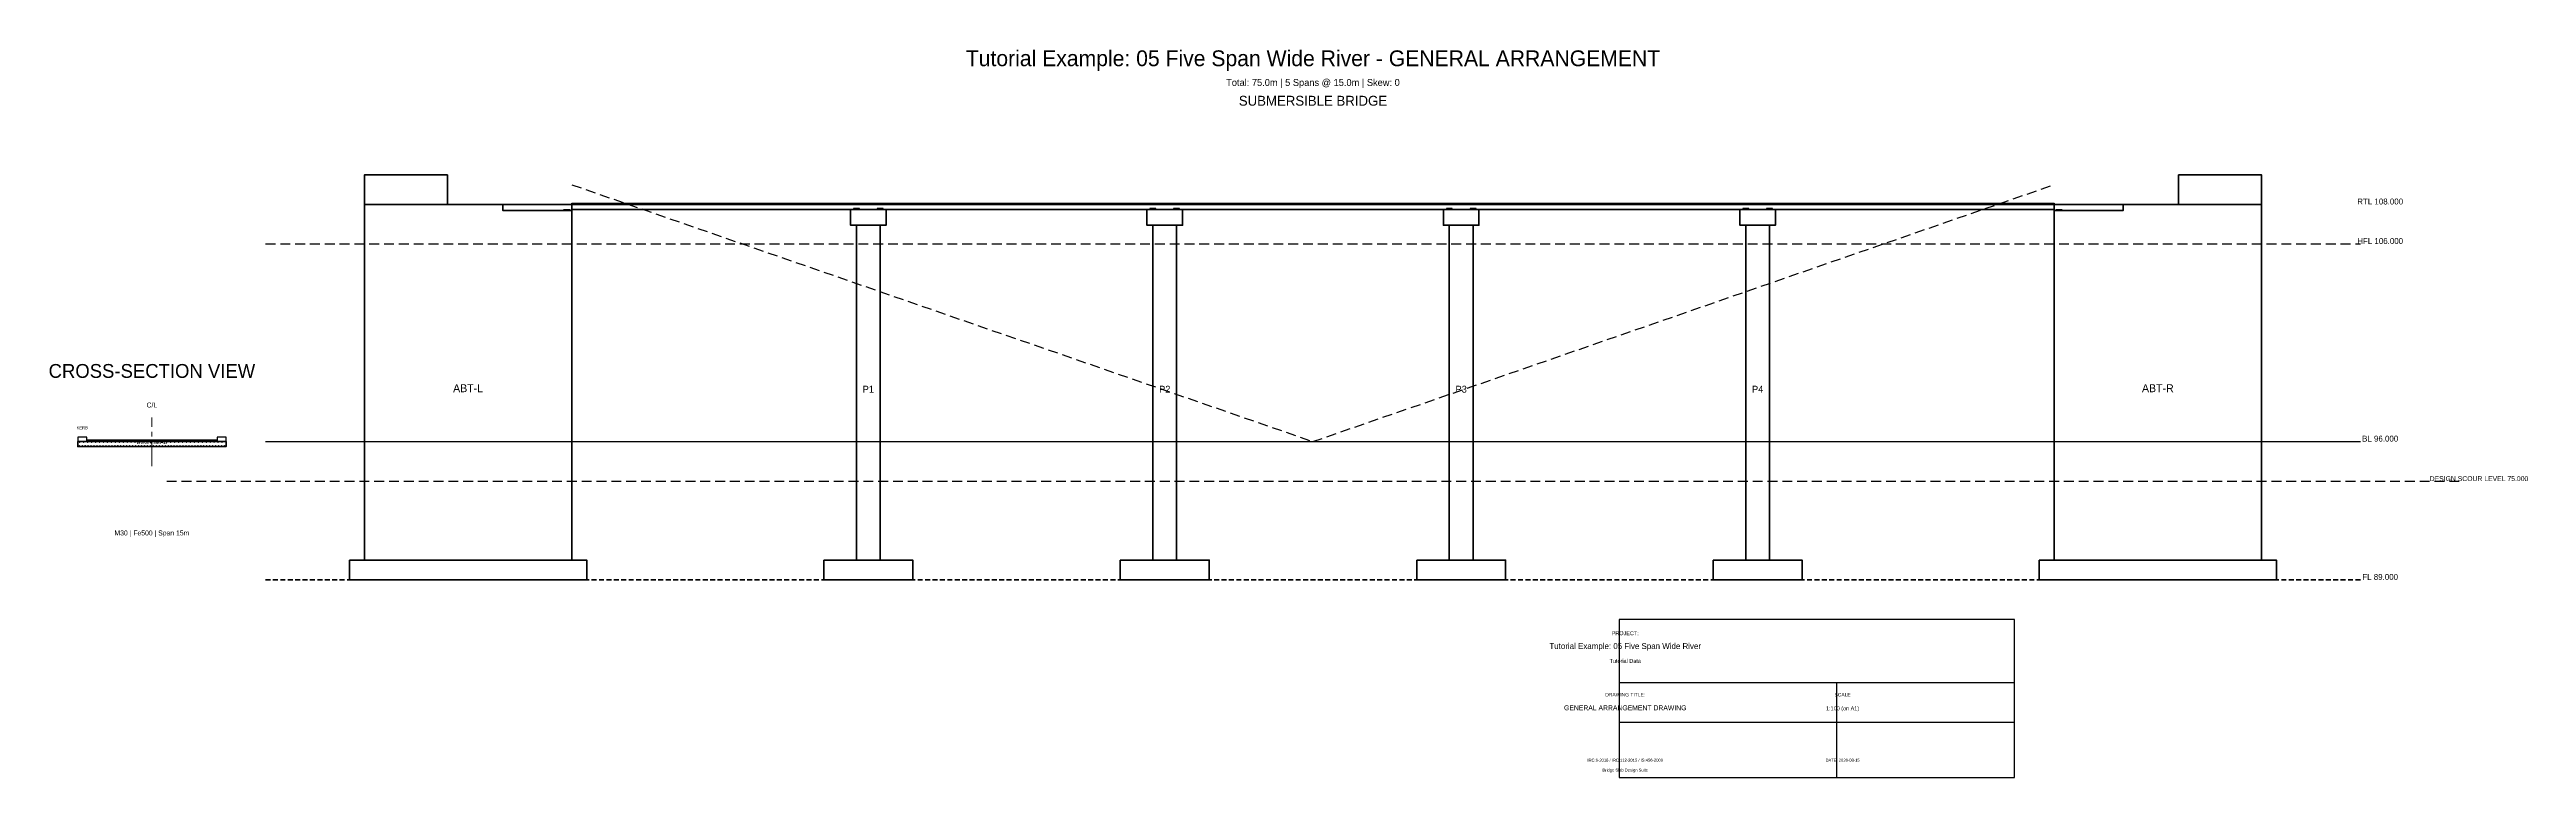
# Model space of a CAD drawing. Header units: metres. Extents: x -26 to 99, y -14 to 136.
# Drawn here: x -26.4 to 98.9, y 99 to 135.8 of the extents above.
import ezdxf
from ezdxf.enums import TextEntityAlignment as Align

# ---------------------------------------------------------------- set-up
doc = ezdxf.new("R2010")
doc.units = ezdxf.units.M
for name, pattern in [('CENTER', [2, 1.25, -0.25, 0.25, -0.25]), ('DASHED', [0.75, 0.5, -0.25]), ('HIDDEN', [0.375, 0.25, -0.125])]:
    doc.linetypes.add(name, pattern=pattern)
for name, color, linetype, lineweight in [('A-GRID', 8, 'CENTER', 15), ('A-TEXT', 7, 'CONTINUOUS', 18), ('A-TITLE', 7, 'CONTINUOUS', 25), ('G-BED', 32, 'CONTINUOUS', 25), ('G-HFL', 150, 'DASHED', 25), ('G-NGL', 30, 'DASHED', 25), ('H-CONC', 253, 'CONTINUOUS', 15), ('S-ABUT', 5, 'CONTINUOUS', 50), ('S-BEARING', 6, 'CONTINUOUS', 30), ('S-DECK', 4, 'CONTINUOUS', 50), ('S-FNDTN', 2, 'HIDDEN', 35), ('S-KERB', 8, 'CONTINUOUS', 25), ('S-PIER', 3, 'CONTINUOUS', 50), ('S-PIERCAP', 3, 'CONTINUOUS', 40), ('X-REBAR', 1, 'CONTINUOUS', 18)]:
    doc.layers.add(name, color=color, linetype=linetype, lineweight=lineweight)

msp = doc.modelspace()

# ---------------------------------------------------------------- hatches: boundary and pattern name
at = {"layer": 'H-CONC'}
h = msp.add_hatch(dxfattribs=at)
h.set_pattern_fill('ANSI31', color=256, scale=0.05, style=0)
h.set_pattern_definition([])
h.paths.add_polyline_path([(0, 128), (75, 128), (75, 127.75), (0, 127.75)])
h = msp.add_hatch(dxfattribs=at)
h.set_pattern_fill('ANSI31', color=256, scale=0.04, style=0)
h.set_pattern_definition([])
h.paths.add_polyline_path([(14.4, 126.95), (15.6, 126.95), (15.6, 110), (14.4, 110)])
h = msp.add_hatch(dxfattribs=at)
h.set_pattern_fill('ANSI31', color=256, scale=0.04, style=0)
h.set_pattern_definition([])
h.paths.add_polyline_path([(29.4, 126.95), (30.6, 126.95), (30.6, 110), (29.4, 110)])
h = msp.add_hatch(dxfattribs=at)
h.set_pattern_fill('ANSI31', color=256, scale=0.04, style=0)
h.set_pattern_definition([])
h.paths.add_polyline_path([(44.4, 126.95), (45.6, 126.95), (45.6, 110), (44.4, 110)])
h = msp.add_hatch(dxfattribs=at)
h.set_pattern_fill('ANSI31', color=256, scale=0.04, style=0)
h.set_pattern_definition([])
h.paths.add_polyline_path([(59.4, 126.95), (60.6, 126.95), (60.6, 110), (59.4, 110)])
h = msp.add_hatch(dxfattribs=at)
h.set_pattern_fill('ANSI31', color=256, scale=0.03, style=0)
h.set_pattern_definition([])
h.paths.add_polyline_path([(-25, 116), (-17.5, 116), (-17.5, 115.75), (-25, 115.75)])
h = msp.add_hatch(dxfattribs=at)
h.set_pattern_fill('ANSI32', color=256, scale=0.08, style=0)
h.set_pattern_definition([])
h.paths.add_polyline_path([(-11.25, 110), (0.75, 110), (0.75, 109), (-11.25, 109)])
h = msp.add_hatch(dxfattribs=at)
h.set_pattern_fill('ANSI32', color=256, scale=0.08, style=0)
h.set_pattern_definition([])
h.paths.add_polyline_path([(74.25, 110), (86.25, 110), (86.25, 109), (74.25, 109)])

# ---------------------------------------------------------------- linework, layer by layer
at = {"layer": 'A-GRID', "linetype": 'CENTER'}
msp.add_line((-21.25, 114.75), (-21.25, 117.225), dxfattribs=at)
at = {"layer": 'A-TITLE', "linetype": 'CONTINUOUS'}
for p, q in [((53, 103.8), (73, 103.8)), ((64, 99), (64, 103.8)), ((53, 101.8), (73, 101.8))]:
    msp.add_line(p, q, dxfattribs=at)
msp.add_lwpolyline([(53, 99), (73, 99), (73, 107), (53, 107)], close=True, dxfattribs=at)
at = {"layer": 'G-BED', "linetype": 'CONTINUOUS'}
msp.add_line((-15.5, 116), (90.5, 116), dxfattribs=at)
at = {"layer": 'G-BED', "linetype": 'DASHED'}
msp.add_line((-20.5, 114), (95.5, 114), dxfattribs=at)
at = {"layer": 'G-HFL', "linetype": 'DASHED'}
msp.add_line((-15.5, 126), (90.5, 126), dxfattribs=at)
at = {"layer": 'G-NGL', "linetype": 'DASHED'}
msp.add_lwpolyline([(0, 129), (37.5, 116), (75, 129)], dxfattribs=at)
at = {"layer": 'S-ABUT', "linetype": 'CONTINUOUS'}
for points in [[(-10.5, 128), (-6.3, 128), (-6.3, 129.5), (-10.5, 129.5)], [(81.3, 128), (85.5, 128), (85.5, 129.5), (81.3, 129.5)], [(-10.5, 128), (0, 128), (0, 110), (-10.5, 110)], [(75, 128), (85.5, 128), (85.5, 110), (75, 110)]]:
    msp.add_lwpolyline(points, close=True, dxfattribs=at)
at = {"layer": 'S-BEARING', "linetype": 'CONTINUOUS'}
for points in [[(-0.4, 127.75), (-0.1, 127.75), (-0.1, 127.7), (-0.4, 127.7)], [(14.25, 127.75), (14.55, 127.75), (14.55, 127.8), (14.25, 127.8)], [(15.45, 127.75), (15.75, 127.75), (15.75, 127.8), (15.45, 127.8)], [(29.25, 127.75), (29.55, 127.75), (29.55, 127.8), (29.25, 127.8)], [(30.45, 127.75), (30.75, 127.75), (30.75, 127.8), (30.45, 127.8)], [(44.25, 127.75), (44.55, 127.75), (44.55, 127.8), (44.25, 127.8)], [(45.45, 127.75), (45.75, 127.75), (45.75, 127.8), (45.45, 127.8)], [(59.25, 127.75), (59.55, 127.75), (59.55, 127.8), (59.25, 127.8)], [(60.45, 127.75), (60.75, 127.75), (60.75, 127.8), (60.45, 127.8)], [(75.1, 127.75), (75.4, 127.75), (75.4, 127.7), (75.1, 127.7)]]:
    msp.add_lwpolyline(points, close=True, dxfattribs=at)
at = {"layer": 'S-DECK', "linetype": 'CONTINUOUS'}
msp.add_line((0, 128), (75, 128), dxfattribs=at)
for points in [[(-3.5, 128), (0, 128), (0, 127.7), (-3.5, 127.7)], [(0, 128), (75, 128), (75, 127.75), (0, 127.75)], [(75, 128), (78.5, 128), (78.5, 127.7), (75, 127.7)], [(-25, 116), (-17.5, 116), (-17.5, 115.75), (-25, 115.75)]]:
    msp.add_lwpolyline(points, close=True, dxfattribs=at)
at = {"layer": 'S-FNDTN', "linetype": 'HIDDEN'}
msp.add_line((-15.5, 109), (90.5, 109), dxfattribs=at)
at = {"layer": 'S-FNDTN', "linetype": 'CONTINUOUS'}
for points in [[(-11.25, 110), (0.75, 110), (0.75, 109), (-11.25, 109)], [(12.75, 110), (17.25, 110), (17.25, 109), (12.75, 109)], [(27.75, 110), (32.25, 110), (32.25, 109), (27.75, 109)], [(42.75, 110), (47.25, 110), (47.25, 109), (42.75, 109)], [(57.75, 110), (62.25, 110), (62.25, 109), (57.75, 109)], [(74.25, 110), (86.25, 110), (86.25, 109), (74.25, 109)]]:
    msp.add_lwpolyline(points, close=True, dxfattribs=at)
at = {"layer": 'S-KERB', "linetype": 'CONTINUOUS'}
for points in [[(0, 128.075), (75, 128.075), (75, 128), (0, 128)], [(-25, 116), (-24.55, 116), (-24.55, 116.225), (-25, 116.225)], [(-24.55, 116), (-17.95, 116), (-17.95, 116.075), (-24.55, 116.075)], [(-17.95, 116), (-17.5, 116), (-17.5, 116.225), (-17.95, 116.225)]]:
    msp.add_lwpolyline(points, close=True, dxfattribs=at)
at = {"layer": 'S-PIER', "linetype": 'CONTINUOUS'}
for points in [[(14.4, 126.95), (15.6, 126.95), (15.6, 110), (14.4, 110)], [(29.4, 126.95), (30.6, 126.95), (30.6, 110), (29.4, 110)], [(44.4, 126.95), (45.6, 126.95), (45.6, 110), (44.4, 110)], [(59.4, 126.95), (60.6, 126.95), (60.6, 110), (59.4, 110)]]:
    msp.add_lwpolyline(points, close=True, dxfattribs=at)
at = {"layer": 'S-PIERCAP', "linetype": 'CONTINUOUS'}
for points in [[(14.1, 127.75), (15.9, 127.75), (15.9, 126.95), (14.1, 126.95)], [(29.1, 127.75), (30.9, 127.75), (30.9, 126.95), (29.1, 126.95)], [(44.1, 127.75), (45.9, 127.75), (45.9, 126.95), (44.1, 126.95)], [(59.1, 127.75), (60.9, 127.75), (60.9, 126.95), (59.1, 126.95)]]:
    msp.add_lwpolyline(points, close=True, dxfattribs=at)
at = {"layer": 'X-REBAR'}
for centre, radius in [((-24.925, 115.79), 0.01), ((-24.9, 115.96), 0.008), ((-24.775, 115.79), 0.01), ((-24.7, 115.96), 0.008), ((-24.625, 115.79), 0.01), ((-24.5, 115.96), 0.008), ((-24.475, 115.79), 0.01), ((-24.325, 115.79), 0.01), ((-24.3, 115.96), 0.008), ((-24.175, 115.79), 0.01), ((-24.1, 115.96), 0.008), ((-24.025, 115.79), 0.01), ((-23.9, 115.96), 0.008), ((-23.875, 115.79), 0.01), ((-23.725, 115.79), 0.01), ((-23.7, 115.96), 0.008), ((-23.575, 115.79), 0.01), ((-23.5, 115.96), 0.008), ((-23.425, 115.79), 0.01), ((-23.3, 115.96), 0.008), ((-23.275, 115.79), 0.01), ((-23.125, 115.79), 0.01), ((-23.1, 115.96), 0.008), ((-22.975, 115.79), 0.01), ((-22.9, 115.96), 0.008), ((-22.825, 115.79), 0.01), ((-22.7, 115.96), 0.008), ((-22.675, 115.79), 0.01), ((-22.525, 115.79), 0.01), ((-22.5, 115.96), 0.008), ((-22.375, 115.79), 0.01), ((-22.3, 115.96), 0.008), ((-22.225, 115.79), 0.01), ((-22.1, 115.96), 0.008), ((-22.075, 115.79), 0.01), ((-21.925, 115.79), 0.01), ((-21.9, 115.96), 0.008), ((-21.775, 115.79), 0.01), ((-21.7, 115.96), 0.008), ((-21.625, 115.79), 0.01), ((-21.5, 115.96), 0.008), ((-21.475, 115.79), 0.01), ((-21.325, 115.79), 0.01), ((-21.3, 115.96), 0.008), ((-21.175, 115.79), 0.01), ((-21.1, 115.96), 0.008), ((-21.025, 115.79), 0.01), ((-20.9, 115.96), 0.008), ((-20.875, 115.79), 0.01), ((-20.725, 115.79), 0.01), ((-20.7, 115.96), 0.008), ((-20.575, 115.79), 0.01), ((-20.5, 115.96), 0.008), ((-20.425, 115.79), 0.01), ((-20.3, 115.96), 0.008), ((-20.275, 115.79), 0.01), ((-20.125, 115.79), 0.01), ((-20.1, 115.96), 0.008), ((-19.975, 115.79), 0.01), ((-19.9, 115.96), 0.008), ((-19.825, 115.79), 0.01), ((-19.7, 115.96), 0.008), ((-19.675, 115.79), 0.01), ((-19.525, 115.79), 0.01), ((-19.5, 115.96), 0.008), ((-19.375, 115.79), 0.01), ((-19.3, 115.96), 0.008), ((-19.225, 115.79), 0.01), ((-19.1, 115.96), 0.008), ((-19.075, 115.79), 0.01), ((-18.925, 115.79), 0.01), ((-18.9, 115.96), 0.008), ((-18.775, 115.79), 0.01), ((-18.7, 115.96), 0.008), ((-18.625, 115.79), 0.01), ((-18.5, 115.96), 0.008), ((-18.475, 115.79), 0.01), ((-18.325, 115.79), 0.01), ((-18.3, 115.96), 0.008), ((-18.175, 115.79), 0.01), ((-18.1, 115.96), 0.008), ((-18.025, 115.79), 0.01), ((-17.9, 115.96), 0.008), ((-17.875, 115.79), 0.01), ((-17.725, 115.79), 0.01), ((-17.7, 115.96), 0.008), ((-17.575, 115.79), 0.01)]:
    msp.add_circle(centre, radius, dxfattribs=at)

# ---------------------------------------------------------------- texts
at = {"layer": 'A-GRID'}
msp.add_text('C/L', height=0.25, dxfattribs=at).set_placement((-21.25, 117.725), align=Align.CENTER)
at = {"layer": 'A-TEXT'}
for s, height, p in [('Tutorial Example: 05 Five Span Wide River - GENERAL ARRANGEMENT', 0.8, (37.5, 135)), ('Total: 75.0m | 5 Spans @ 15.0m | Skew: 0', 0.35, (37.5, 134)), ('SUBMERSIBLE BRIDGE', 0.5, (37.5, 133)), ('RTL 108.000', 0.3, (91.5, 128)), ('CROSS-SECTION VIEW', 0.7, (-21.25, 119.225)), ('ABT-L', 0.4, (-5.25, 118.5)), ('P1', 0.35, (15, 118.475)), ('P2', 0.35, (30, 118.475)), ('P3', 0.35, (45, 118.475)), ('P4', 0.35, (60, 118.475)), ('ABT-R', 0.4, (80.25, 118.5)), ('KERB', 0.15, (-24.775, 116.625)), ('DECK SLAB', 0.2, (-21.25, 115.875)), ('M30 | Fe500 | Span 15m', 0.25, (-21.25, 111.25)), ('FL 89.000', 0.3, (91.5, 109))]:
    msp.add_text(s, height=height, dxfattribs=at).set_placement(p, align=Align.CENTER)
at = {"layer": 'A-TITLE'}
for s, height, p in [('Tutorial Example: 05 Five Span Wide River', 0.3, (53.3, 105.5)), ('PROJECT:', 0.2, (53.3, 106.2)), ('Tutorial Data', 0.2, (53.3, 104.8)), ('DRAWING TITLE:', 0.18, (53.3, 103.1)), ('SCALE', 0.18, (64.3, 103.1)), ('GENERAL ARRANGEMENT DRAWING', 0.25, (53.3, 102.4)), ('1:100 (on A1)', 0.2, (64.3, 102.4)), ('IRC:6-2016 / IRC:112-2015 / IS:456-2000', 0.15, (53.3, 99.8)), ('Bridge Slab Design Suite', 0.15, (53.3, 99.3)), ('DATE: 2026-08-15', 0.15, (64.3, 99.8))]:
    msp.add_text(s, height=height, dxfattribs=at).set_placement(p, align=Align.CENTER)
at = {"layer": 'G-BED'}
for s, height, p in [('BL 96.000', 0.3, (91.5, 116)), ('DESIGN SCOUR LEVEL 75.000', 0.25, (96.5, 114))]:
    msp.add_text(s, height=height, dxfattribs=at).set_placement(p, align=Align.CENTER)
at = {"layer": 'G-HFL'}
msp.add_text('HFL 106.000', height=0.3, dxfattribs=at).set_placement((91.5, 126), align=Align.CENTER)

doc.saveas('drawing.dxf')
